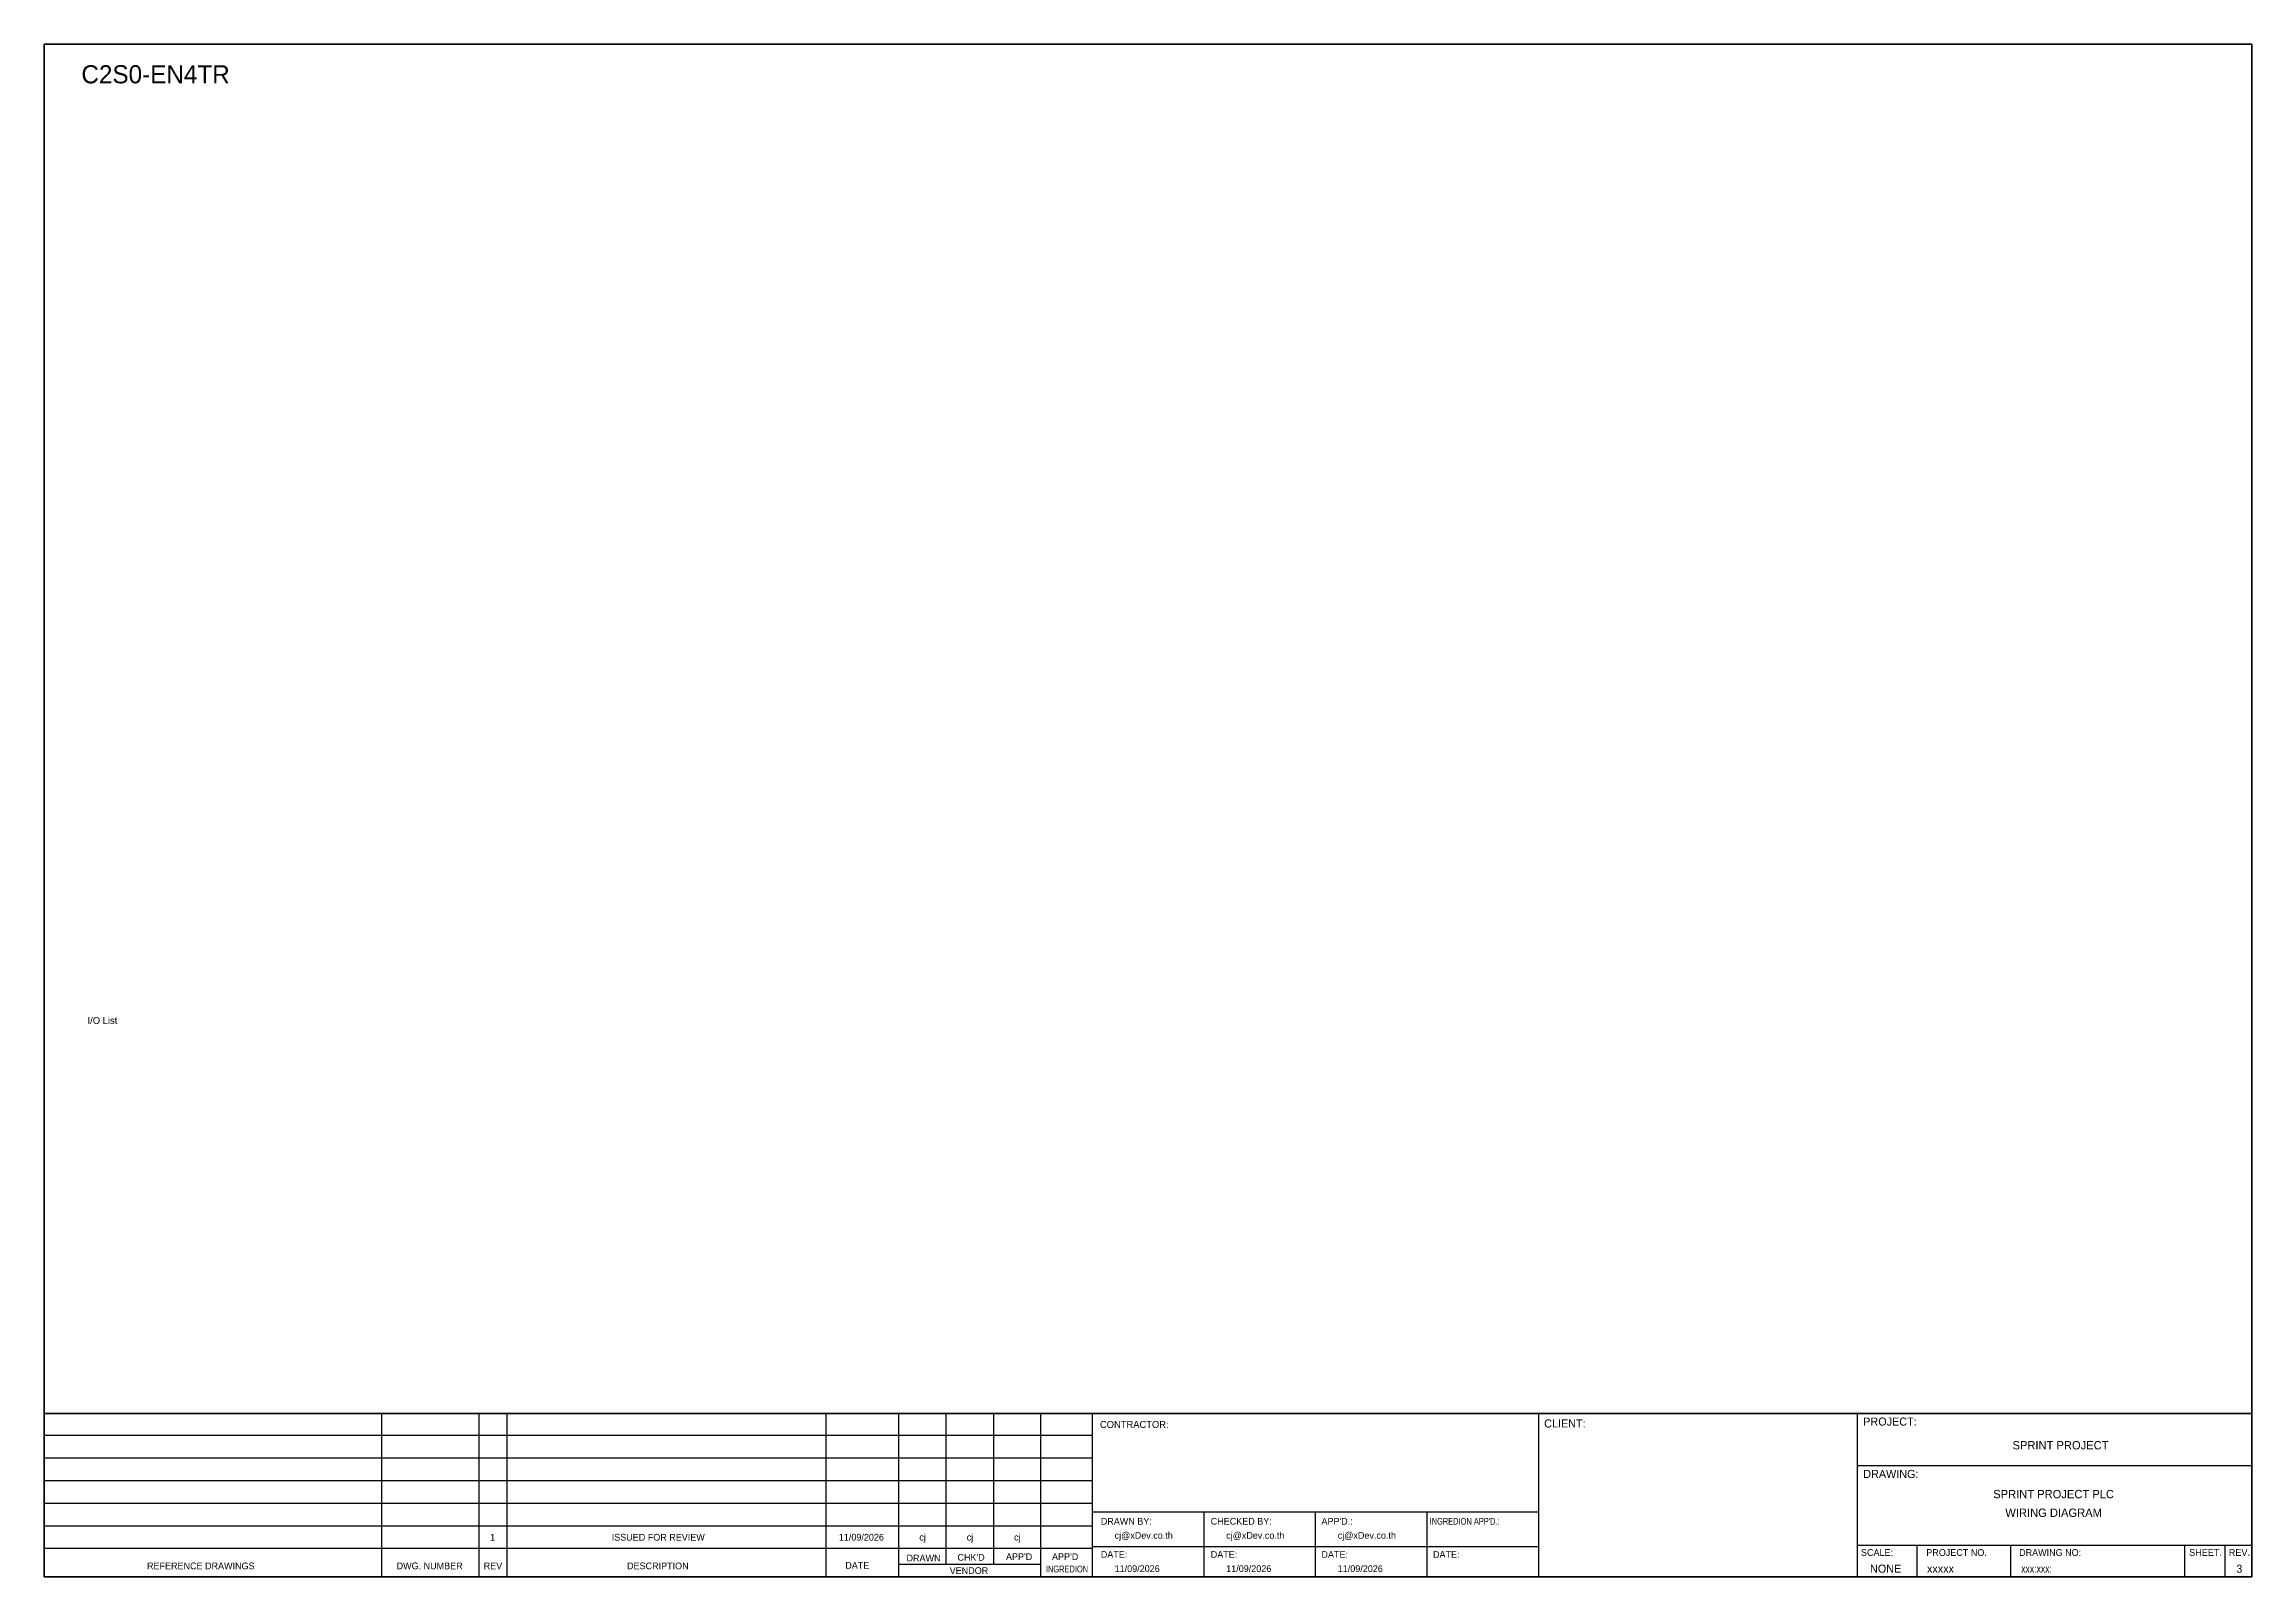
# Model space of a CAD drawing. Header units: metres. Extents: x 0 to 20667, y -39055 to 2704.
# Drawn here: x 12580 to 16473, y -6008 to -3304 of the extents above; entities that cross this region are included whole.
import ezdxf
from ezdxf.enums import TextEntityAlignment as Align

# ---------------------------------------------------------------- set-up
doc = ezdxf.new("R2010")
doc.units = ezdxf.units.M

msp = doc.modelspace()

# ---------------------------------------------------------------- texts
at = {"color": 2}
msp.add_text('C2S0-EN4TR', height=32, dxfattribs=at).set_placement((12645.6, -3373.4))
at = {"color": 4, "ltscale": 100}
for s, p in [('SPRINT PROJECT', (16135.8, -5776.2)), ('SPRINT PROJECT PLC', (16123.6, -5862.4)), ('WIRING DIAGRAM', (16123.6, -5895.3))]:
    msp.add_text(s, height=14.693, dxfattribs=at).set_placement(p, align=Align.MIDDLE_CENTER)
at = {"layer": 'GT_1', "color": 4}
for s, p in [('CLIENT:', (15225.2, -5744.9)), ('PROJECT:', (15787.9, -5741.6)), ('DRAWING:', (15787.9, -5834))]:
    msp.add_text(s, height=14.25, dxfattribs=at).set_placement(p)
at = {"layer": 'MEMBER', "color": 4, "ltscale": 0.8}
for s, height, p in [('I/O List', 12.35, (12656.5, -5032.9)), ('CONTRACTOR:', 12.35, (14441.8, -5745.7)), ('DRAWN BY:', 11.88, (14443.3, -5916.3)), ('CHECKED BY:', 11.875, (14637.2, -5916.3)), ("APP'D.:", 11.88, (14832.4, -5916.3)), ('cj@xDev.co.th', 11.875, (14467.7, -5941.2)), ('cj@xDev.co.th', 11.875, (14664.5, -5941.2)), ('cj@xDev.co.th', 11.875, (14861.2, -5941.2)), ('REFERENCE DRAWINGS', 11.875, (12761.3, -5995)), ('DWG. NUMBER', 11.875, (13201.5, -5995)), ('REV', 11.88, (13355, -5995)), ('DESCRIPTION', 11.875, (13607.9, -5995)), ('DATE', 11.88, (13992.7, -5994.2)), ('DRAWN', 11.88, (14100.7, -5981.2)), ('VENDOR', 11.88, (14176.8, -6003.3)), ("CHK'D", 11.88, (14190.5, -5979.9)), ("APP'D", 11.88, (14276.1, -5978.8)), ("APP'D", 11.88, (14357.3, -5978.8)), ('DATE:', 11.88, (14443.3, -5974.8)), ('11/09/2026', 11.88, (14467.7, -5999.9)), ('DATE:', 11.88, (14637.2, -5974.8)), ('11/09/2026', 11.88, (14664.5, -5999.9)), ('DATE:', 11.88, (14832.4, -5974.8)), ('11/09/2026', 11.88, (14861.2, -5999.9)), ('DATE:', 11.88, (15029.2, -5974.8)), ('SCALE:', 11.88, (15783.9, -5971.4)), ('NONE', 14.23, (15799.9, -6001.1)), ('PROJECT NO.', 11.875, (15899.1, -5971.4)), ('xxxxx', 14.23, (15900.3, -6001.1)), ('DRAWING NO:', 11.875, (16062.8, -5971.4)), ('SHEET.', 12, (16362.6, -5971.4)), ('REV.', 12, (16432.5, -5971.4))]:
    msp.add_text(s, height=height, dxfattribs=at).set_placement(p)
at = {"layer": 'MEMBER', "color": 4, "ltscale": 0.8, "width": 0.8}
for s, height, p in [("INGREDION APP'D.:", 11.875, (15023.2, -5916.3)), ('INGREDION', 11.88, (14346.5, -6000.5)), ('xxx:xxx:', 14.23, (16066.5, -6001.1))]:
    msp.add_text(s, height=height, dxfattribs=at).set_placement(p)
at = {"layer": 'MEMBER', "color": 4, "ltscale": 0.8}
for s, height, p in [('1', 11.9, (13370.8, -5938.5)), ('ISSUED FOR REVIEW', 11.875, (13662.9, -5938.5)), ('11/09/2026', 11.88, (14021.1, -5938.5)), ('cj', 11.88, (14129, -5938.5)), ('cj', 11.88, (14212.6, -5938.5)), ('cj', 11.88, (14296.1, -5938.5))]:
    msp.add_text(s, height=height, dxfattribs=at).set_placement(p, align=Align.MIDDLE_CENTER)
msp.add_text('3', height=14.2, dxfattribs=at).set_placement((16451.1, -6001.1), align=Align.CENTER)

# ---------------------------------------------------------------- linework, layer by layer
at = {"color": 4}
for p, q in [((15882.2, -5952.3), (15882.2, -6008.4)), ((16047.5, -5952.3), (16047.5, -6008.4))]:
    msp.add_line(p, q, dxfattribs=at)
at = {"color": 4, "ltscale": 0.5}
for p, q in [((16354.6, -5952.3), (16354.6, -6008.4)), ((16354.6, -5952.3), (16354.6, -6008.4)), ((16425.8, -5952.3), (16425.8, -6008.4)), ((16425.8, -5952.3), (16425.8, -6008.4))]:
    msp.add_line(p, q, dxfattribs=at)
at = {"layer": 'GT_1', "color": 4}
for p, q in [((13175.3, -6008.4), (13175.3, -5720.3)), ((13347.2, -6008.4), (13347.2, -5720.3)), ((13396.3, -6008.4), (13396.3, -5720.3)), ((13959, -6008.4), (13959, -5720.3)), ((14087.3, -6008.4), (14087.3, -5720.3)), ((14170.9, -5986.6), (14170.9, -5720.3)), ((14254.4, -5986.6), (14254.4, -5720.2)), ((14337.7, -6008.4), (14337.7, -5720.3)), ((14428.7, -6008.4), (14428.7, -5720.3)), ((15215.7, -6008.4), (15215.7, -5720.3)), ((15778, -6008.4), (15778, -5720.3)), ((15778, -6008.4), (15778, -5720.3)), ((15778, -6008.4), (15778, -5720.3)), ((14428.7, -5759.1), (12579.9, -5759.1)), ((14428.7, -5798.9), (12579.9, -5798.9)), ((14428.7, -5838.8), (12579.9, -5838.8)), ((14428.7, -5878.8), (12579.9, -5878.8)), ((15215.7, -5894.1), (14428.7, -5894.1)), ((14625.5, -6008.4), (14625.5, -5894.1)), ((14822.2, -6008.4), (14822.2, -5894.1)), ((15019, -6008.4), (15019, -5894.1)), ((14428.7, -5918.7), (12579.9, -5918.7)), ((15215.7, -5955.6), (14428.7, -5955.6)), ((15778, -5952.3), (16473.2, -5952.3)), ((14428.6, -5958.6), (12579.9, -5958.6)), ((14337.7, -5986.6), (14087.3, -5986.6))]:
    msp.add_line(p, q, dxfattribs=at)
at = {"layer": 'HELPPOINT', "color": 4, "lineweight": 35}
for p, q in [((12579.9, -6008.4), (12579.9, -3304.2)), ((12579.9, -3304.2), (16473.2, -3304.2)), ((12579.9, -6008.4), (12579.9, -3304.2)), ((12579.9, -3304.2), (16473.2, -3304.2)), ((16473.2, -3304.2), (16473.2, -6008.4)), ((16473.2, -3304.2), (16473.2, -6008.4)), ((16473.2, -6008.4), (12579.9, -6008.4)), ((16473.2, -6008.4), (12579.9, -6008.4))]:
    msp.add_line(p, q, dxfattribs=at)
at = {"layer": 'HELPPOINT', "color": 4}
for p, q in [((15778, -5811.8), (16473.2, -5811.8)), ((15778, -5811.8), (16473.2, -5811.8)), ((15778, -5952.3), (16473.2, -5952.3))]:
    msp.add_line(p, q, dxfattribs=at)
at = {"layer": 'MEMBER', "color": 4, "lineweight": 35}
msp.add_line((12579.9, -5720.3), (16473.2, -5720.3), dxfattribs=at)
msp.add_line((12579.9, -5720.3), (16473.2, -5720.3), dxfattribs=at)
at = {"layer": 'MEMBER', "color": 4}
for p, q in [((15778, -5811.8), (16473.2, -5811.8)), ((15778, -5811.8), (16473.2, -5811.8)), ((15778, -5952.3), (16473.2, -5952.3)), ((15778, -5952.3), (16473.2, -5952.3))]:
    msp.add_line(p, q, dxfattribs=at)

msp.set_redraw_order([(e.dxf.handle, doc.entitydb.next_handle()) for e in msp.query("TEXT MTEXT ATTDEF DIMENSION ARC_DIMENSION")])  # texts and dimensions are drawn at this point

doc.saveas('drawing.dxf')
